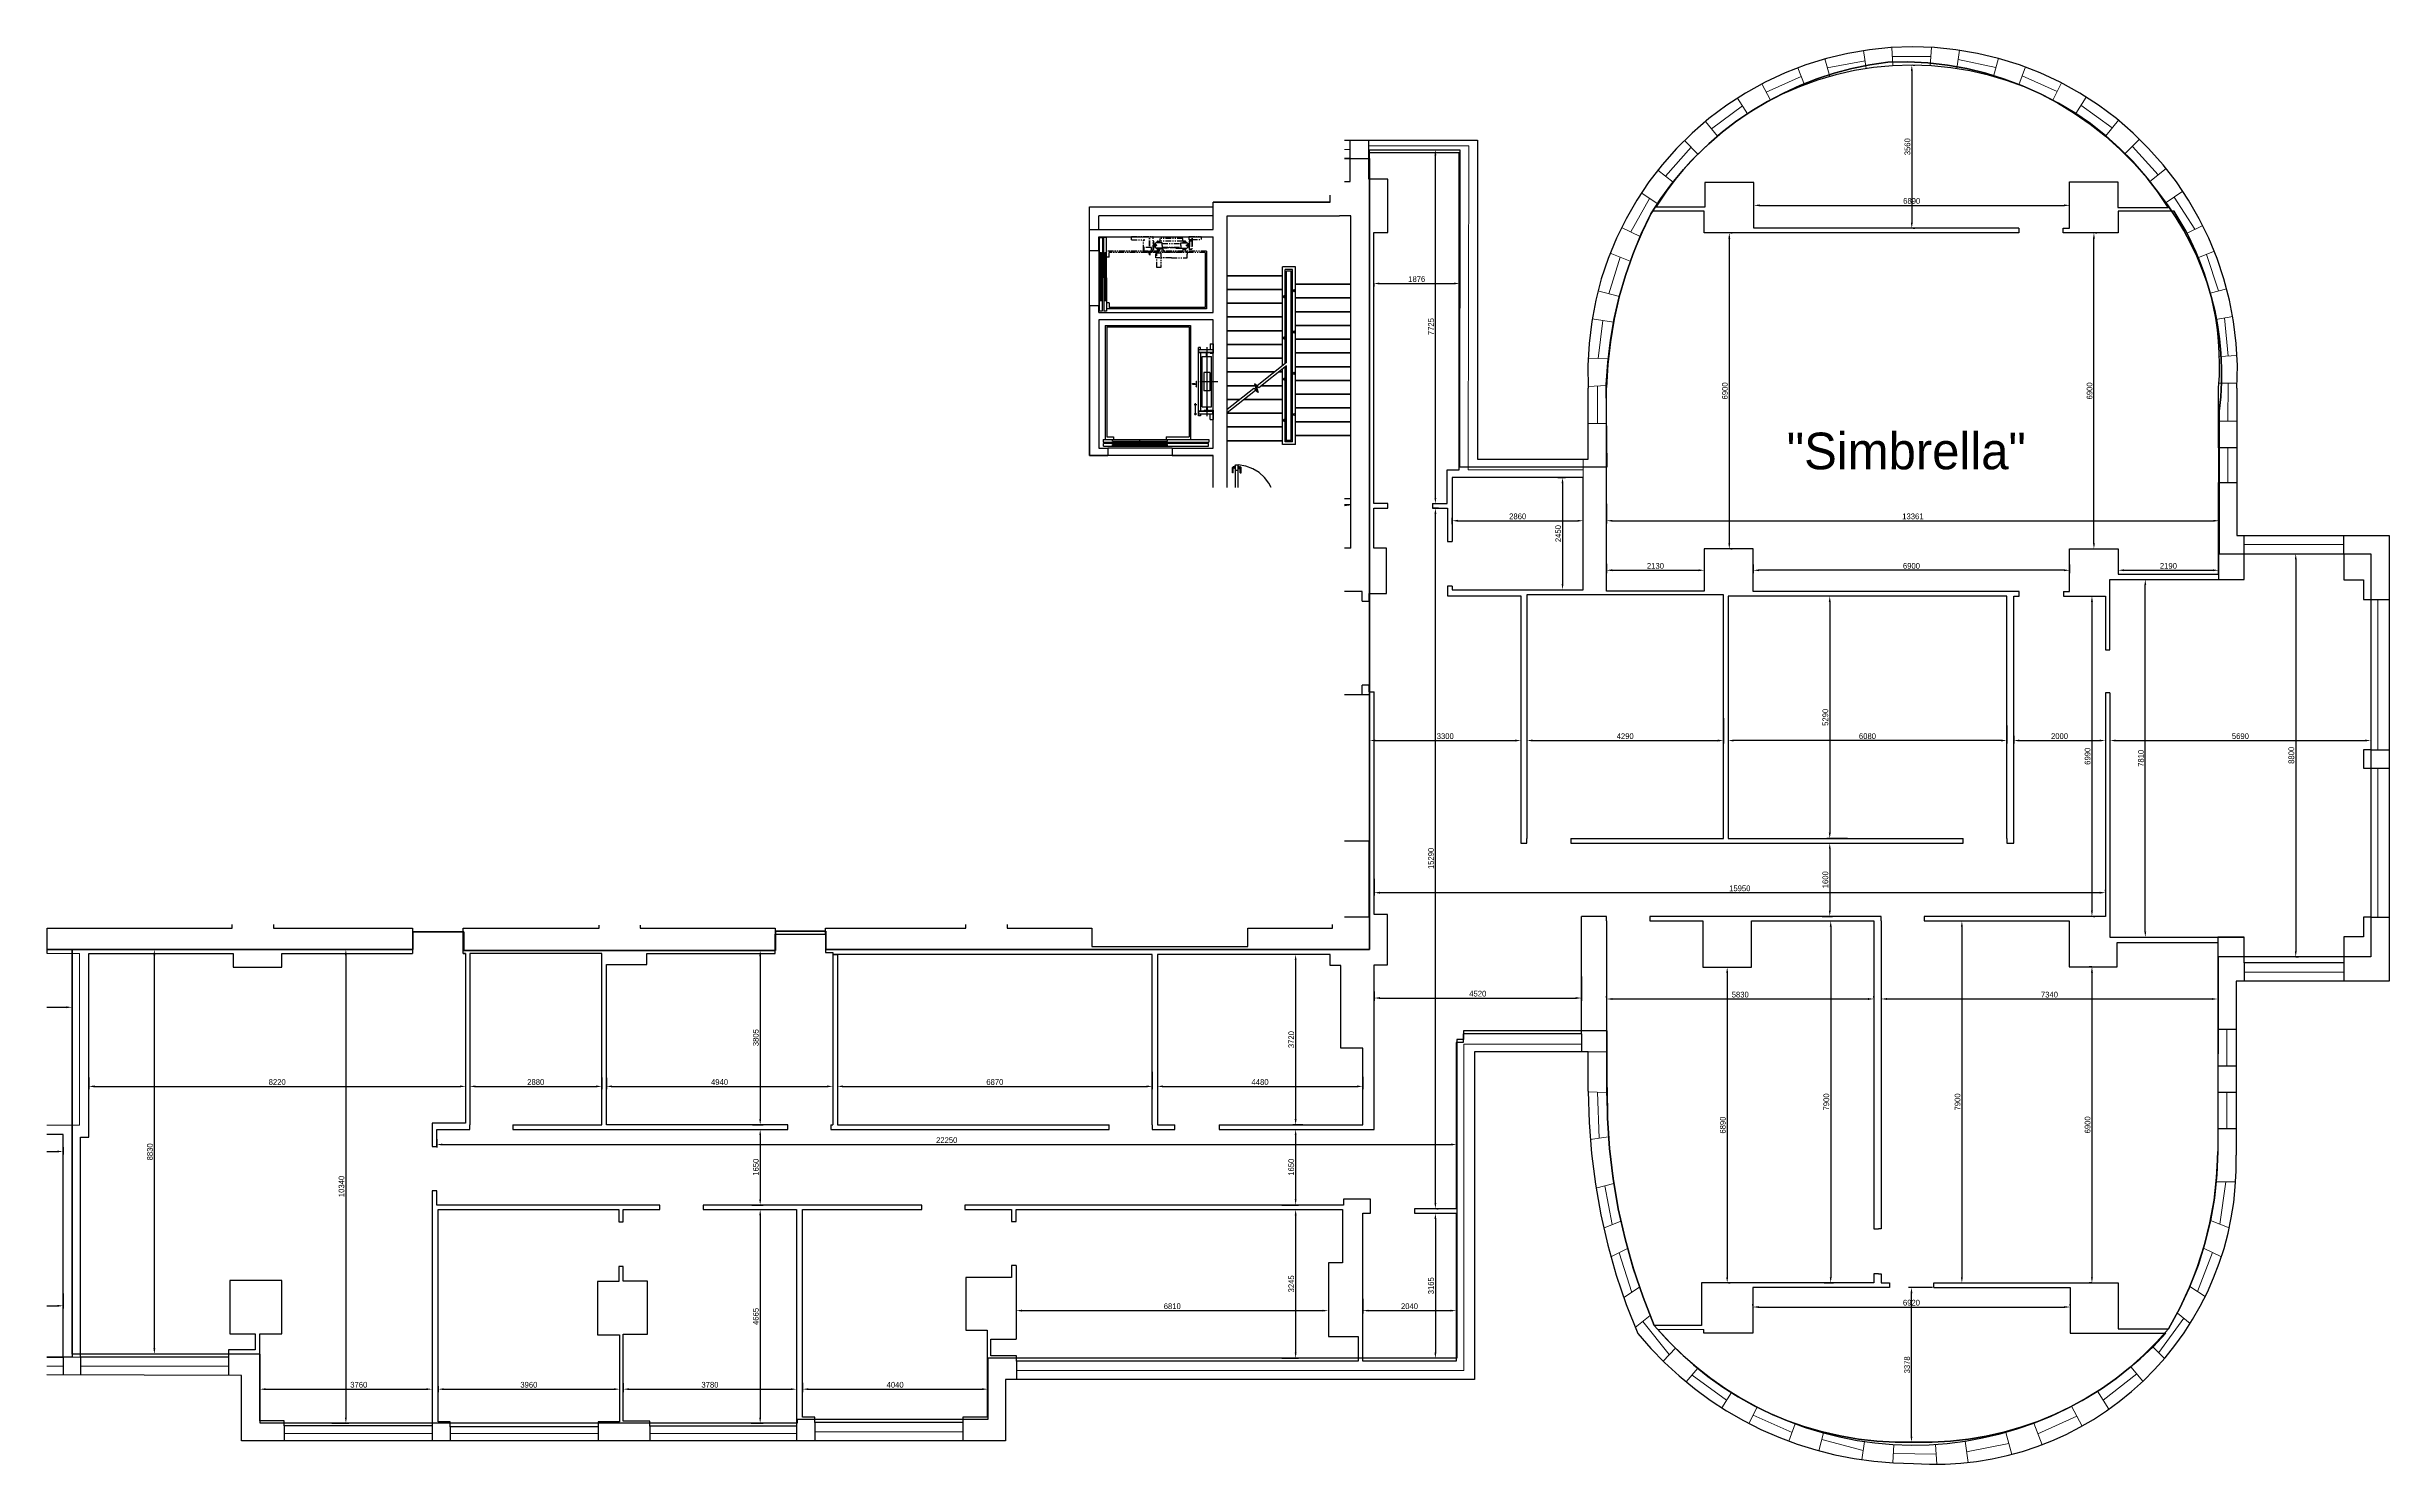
# Model space of a CAD drawing. Header units: millimetres. Extents: x 1200915 to 1252010, y -99471 to -68534.
import ezdxf

# ---------------------------------------------------------------- set-up
doc = ezdxf.new("R2010")
doc.units = ezdxf.units.MM
doc.linetypes.add('HIDDEN2', pattern=[4.7625, 3.175, -1.5875])
doc.linetypes.add('PHANTOMX2', pattern=[127, 63.5, -12.7, 12.7, -12.7, 12.7, -12.7])
for name, color, linetype in [('Baca', 7, 'Continuous'), ('Divar-esas', 7, 'Continuous'), ('Lift', 7, 'Continuous'), ('Meheccer', 7, 'Continuous'), ('OFFICE_BOUNDARY', 3, 'Continuous'), ('Pillekan', 7, 'Continuous'), ('plita 2', 7, 'Continuous'), ('Qapi', 7, 'Continuous'), ('sutun1', 7, 'Continuous')]:
    doc.layers.add(name, color=color, linetype=linetype)

msp = doc.modelspace()

# ---------------------------------------------------------------- linework, layer by layer
at = {"color": 0, "lineweight": -2, "transparency": 16777216}
for p, q in [((1241628, -68934), (1241660, -68934)), ((1241597, -69059), (1241597, -72369)), ((1231171, -70779), (1231268, -70779)), ((1231205, -78379), (1231205, -70904)), ((1238150, -71962), (1238150, -71931)), ((1238275, -71994), (1244915, -71994)), ((1245040, -71962), (1245040, -71931)), ((1241628, -72494), (1241660, -72494)), ((1237616, -72719), (1237616, -79369)), ((1237647, -72594), (1237679, -72594)), ((1245570, -79369), (1245570, -72719)), ((1245601, -72594), (1245633, -72594)), ((1231736, -73567), (1231736, -73762)), ((1229860, -73710), (1229860, -73762)), ((1229985, -73700), (1231611, -73700)), ((1233877, -77934), (1234041, -77934)), ((1233979, -78059), (1233979, -80259)), ((1231274, -78604), (1231143, -78604)), ((1231171, -78504), (1231268, -78504)), ((1234940, -78508), (1234940, -78941)), ((1248301, -78508), (1248301, -78941)), ((1231205, -93769), (1231205, -78729)), ((1231570, -78953), (1231570, -78816)), ((1231695, -78878), (1234305, -78878)), ((1234430, -78865), (1234430, -78816)), ((1235065, -78878), (1248176, -78878)), ((1237647, -79494), (1237679, -79494)), ((1245601, -79494), (1245633, -79494)), ((1249987, -79599), (1250035, -79599)), ((1234940, -79816), (1234940, -80021)), ((1235065, -79959), (1236945, -79959)), ((1237070, -79816), (1237070, -80021)), ((1238140, -79831), (1238140, -80021)), ((1244915, -79959), (1238265, -79959)), ((1245040, -79831), (1245040, -80021)), ((1246100, -79800), (1246100, -80021)), ((1246225, -79959), (1248165, -79959)), ((1246723, -80159), (1246754, -80159)), ((1248290, -79800), (1248290, -80021)), ((1249972, -79724), (1249972, -88274)), ((1233877, -80384), (1234041, -80384)), ((1239877, -80524), (1239745, -80524)), ((1239808, -80649), (1239808, -85689)), ((1245396, -80524), (1245590, -80524)), ((1245527, -80649), (1245527, -87389)), ((1246691, -87844), (1246691, -80284)), ((1233200, -83185), (1233200, -83738)), ((1237490, -83185), (1237490, -83738)), ((1229770, -83803), (1229770, -83613)), ((1229895, -83676), (1232945, -83676)), ((1233070, -83639), (1233070, -83738)), ((1233325, -83676), (1237365, -83676)), ((1237590, -83543), (1237590, -83738)), ((1243545, -83676), (1237715, -83676)), ((1243670, -83344), (1243670, -83738)), ((1243820, -83573), (1243820, -83738)), ((1243945, -83676), (1245695, -83676)), ((1245820, -83573), (1245820, -83738)), ((1245920, -83573), (1245920, -83738)), ((1246045, -83676), (1251485, -83676)), ((1251610, -83573), (1251610, -83738)), ((1240193, -85814), (1239745, -85814)), ((1239642, -85914), (1239870, -85914)), ((1239808, -86039), (1239808, -87389)), ((1229870, -86694), (1229870, -87060)), ((1245695, -86997), (1229995, -86997)), ((1245820, -86966), (1245820, -86935)), ((1239514, -87614), (1239891, -87614)), ((1239642, -87514), (1239870, -87514)), ((1239828, -87739), (1239828, -95389)), ((1242690, -87739), (1242690, -95389)), ((1242721, -87614), (1242752, -87614)), ((1245558, -87514), (1245590, -87514)), ((1203486, -88239), (1203198, -88239)), ((1203260, -96944), (1203260, -88364)), ((1207434, -88239), (1207376, -88239)), ((1207438, -88364), (1207438, -98454)), ((1216308, -88259), (1216538, -88259)), ((1216476, -88384), (1216476, -91939)), ((1228178, -88344), (1228094, -88344)), ((1246723, -87969), (1246754, -87969)), ((1228156, -88469), (1228156, -91939)), ((1234390, -88825), (1234390, -89358)), ((1237570, -88749), (1237570, -95389)), ((1237601, -88624), (1237633, -88624)), ((1245524, -88614), (1245465, -88614)), ((1245527, -88739), (1245527, -95389)), ((1249976, -88399), (1250035, -88399)), ((1201465, -89104), (1201465, -89561)), ((1229870, -89155), (1229870, -89358)), ((1229995, -89296), (1234265, -89296)), ((1234940, -89285), (1234940, -89254)), ((1235065, -89317), (1240645, -89317)), ((1240770, -89285), (1240770, -89254)), ((1240930, -89169), (1240930, -89379)), ((1241055, -89317), (1248145, -89317)), ((1248270, -89060), (1248270, -89379)), ((1218160, -90904), (1218160, -91288)), ((1225030, -90904), (1225030, -91288)), ((1201830, -91034), (1201830, -91288)), ((1201955, -91225), (1209925, -91225)), ((1210050, -91034), (1210050, -91288)), ((1210140, -91034), (1210140, -91288)), ((1210265, -91225), (1212895, -91225)), ((1213020, -91034), (1213020, -91288)), ((1213120, -91035), (1213120, -91288)), ((1213245, -91225), (1217935, -91225)), ((1218060, -91035), (1218060, -91288)), ((1218285, -91225), (1224905, -91225)), ((1225140, -91019), (1225140, -91288)), ((1225265, -91225), (1229495, -91225)), ((1229620, -91019), (1229620, -91288)), ((1209420, -92380), (1209420, -92556)), ((1216295, -92164), (1216538, -92164)), ((1216308, -92064), (1216538, -92064)), ((1216476, -92289), (1216476, -93689)), ((1227934, -92164), (1228219, -92164)), ((1228312, -92064), (1228094, -92064)), ((1228156, -92289), (1228156, -93689)), ((1231670, -92509), (1231670, -92431)), ((1201270, -92551), (1201270, -92708)), ((1209545, -92494), (1231545, -92494)), ((1216281, -93914), (1216538, -93914)), ((1216295, -93814), (1216538, -93814)), ((1227855, -93814), (1228219, -93814)), ((1227855, -93914), (1228219, -93914)), ((1231236, -93894), (1231268, -93894)), ((1231236, -93994), (1231268, -93994)), ((1216476, -94039), (1216476, -98454)), ((1228156, -94039), (1228156, -97034)), ((1231205, -94119), (1231205, -97034)), ((1237601, -95514), (1237633, -95514)), ((1239685, -95514), (1239891, -95514)), ((1242721, -95514), (1242752, -95514)), ((1245524, -95514), (1245465, -95514)), ((1201270, -95744), (1201270, -96076)), ((1222060, -95970), (1222060, -96182)), ((1228870, -95970), (1228870, -96182)), ((1229620, -95859), (1229620, -96182)), ((1231660, -95859), (1231660, -96182)), ((1238130, -96009), (1238130, -95978)), ((1238255, -96041), (1244925, -96041)), ((1242049, -95614), (1241528, -95614)), ((1241590, -98867), (1241590, -95739)), ((1245050, -96009), (1245050, -95978)), ((1222185, -96120), (1228745, -96120)), ((1229745, -96120), (1231535, -96120)), ((1203486, -97069), (1203198, -97069)), ((1227855, -97159), (1228219, -97159)), ((1231309, -97159), (1231143, -97159)), ((1205560, -97605), (1205560, -97896)), ((1205685, -97834), (1209195, -97834)), ((1209320, -97605), (1209320, -97896)), ((1209450, -97770), (1209450, -97896)), ((1209575, -97834), (1213285, -97834)), ((1213410, -97851), (1213410, -97896)), ((1213490, -97701), (1213490, -97896)), ((1213615, -97834), (1217145, -97834)), ((1217270, -97701), (1217270, -97896)), ((1217400, -97694), (1217400, -97896)), ((1217525, -97834), (1221315, -97834)), ((1221440, -97860), (1221440, -97896)), ((1207135, -98579), (1207501, -98579)), ((1216281, -98579), (1216538, -98579)), ((1241458, -98992), (1241653, -98992))]:
    msp.add_line(p, q, dxfattribs=at)
at = {"color": 5, "lineweight": 5}
for p, q in [((1237902, -69825), (1237226, -70322)), ((1245966, -70304), (1245288, -69810)), ((1229220, -70774), (1229345, -70774)), ((1236782, -70727), (1236225, -71355)), ((1246968, -71331), (1246410, -70706)), ((1247772, -72517), (1247318, -71816)), ((1231827, -97424), (1231827, -90300)), ((1231827, -90300), (1234390, -90300)), ((1236308, -97080), (1235727, -96355)), ((1247531, -96285), (1246984, -97036)), ((1200915, -97328), (1201270, -97329)), ((1229520, -97424), (1231827, -97424)), ((1237557, -98071), (1236803, -97525)), ((1246509, -97502), (1245771, -98075)), ((1245198, -98422), (1244350, -98810))]:
    msp.add_line(p, q, dxfattribs=at)
for p, q in [((1229220, -70574), (1232120, -70574)), ((1229345, -70974), (1229220, -70974)), ((1229345, -71474), (1229345, -70974)), ((1232120, -70574), (1232120, -77534)), ((1229220, -71474), (1229345, -71474)), ((1223660, -77454), (1223660, -72024)), ((1223660, -72024), (1226360, -72024)), ((1226360, -72024), (1226360, -71924)), ((1226360, -71924), (1228910, -71924)), ((1228910, -71924), (1228910, -71774)), ((1234540, -77534), (1234540, -75981)), ((1248691, -75981), (1248691, -76884)), ((1248691, -76884), (1248690, -79199)), ((1226360, -77454), (1223660, -77454)), ((1226360, -78154), (1226360, -77454)), ((1232120, -77534), (1234540, -77534)), ((1248690, -79199), (1252010, -79199)), ((1252010, -79199), (1252010, -88929)), ((1229610, -80424), (1229220, -80424)), ((1229610, -80634), (1229610, -80424)), ((1229220, -82674), (1229610, -82674)), ((1229610, -82674), (1229610, -82464)), ((1229760, -85874), (1229220, -85874)), ((1229760, -87524), (1229760, -85874)), ((1200920, -87774), (1204960, -87774)), ((1204960, -87774), (1204960, -87689)), ((1205860, -87689), (1205860, -87774)), ((1205860, -87774), (1208890, -87774)), ((1208890, -87774), (1208890, -87954)), ((1210000, -87954), (1210000, -87774)), ((1210000, -87774), (1212960, -87774)), ((1212960, -87774), (1212960, -87709)), ((1213860, -87709), (1213860, -87774)), ((1213860, -87774), (1216800, -87774)), ((1216800, -87774), (1216800, -87904)), ((1217900, -87904), (1217900, -87774)), ((1217900, -87774), (1220960, -87774)), ((1220960, -87774), (1220960, -87689)), ((1221860, -87689), (1221860, -87774)), ((1221860, -87774), (1223710, -87774)), ((1223710, -87774), (1223710, -88174)), ((1227110, -88174), (1227110, -87774)), ((1227110, -87774), (1228960, -87774)), ((1228960, -87774), (1228960, -87689)), ((1229220, -87524), (1229760, -87524)), ((1201830, -92334), (1201830, -88324)), ((1201830, -88324), (1204980, -88324)), ((1204980, -88324), (1204980, -88624)), ((1216800, -87904), (1217900, -87904)), ((1223710, -88174), (1227110, -88174)), ((1252010, -88929), (1248670, -88929)), ((1248670, -88929), (1248670, -92725)), ((1231810, -90264), (1231660, -90264)), ((1231660, -90264), (1231660, -93894)), ((1234390, -90074), (1231810, -90074)), ((1231810, -90074), (1231810, -90264)), ((1234540, -90474), (1232060, -90474)), ((1232060, -90474), (1232060, -97624)), ((1234540, -91332), (1234540, -90474)), ((1201270, -92274), (1200915, -92274)), ((1201270, -97134), (1201270, -92274)), ((1201650, -97134), (1201650, -92334)), ((1201650, -92334), (1201830, -92334)), ((1209320, -93504), (1209320, -98634)), ((1231660, -93894), (1230750, -93894)), ((1230750, -93894), (1230750, -93994)), ((1206040, -95464), (1204910, -95464)), ((1204910, -95464), (1204910, -96624)), ((1206040, -96624), (1206040, -95464)), ((1221960, -95394), (1220960, -95394)), ((1220960, -95394), (1220960, -96544)), ((1222060, -95134), (1221960, -95134)), ((1221960, -95134), (1221960, -95394)), ((1220960, -96544), (1221430, -96544)), ((1221430, -96544), (1221430, -98444)), ((1205460, -96974), (1204880, -96974)), ((1204880, -96974), (1204880, -97134)), ((1204910, -96624), (1205460, -96624)), ((1205460, -96624), (1205460, -96974)), ((1205560, -98524), (1205560, -96624)), ((1205560, -96624), (1206040, -96624)), ((1200915, -97134), (1201270, -97134)), ((1205160, -97533), (1200915, -97523)), ((1204880, -97134), (1201650, -97134)), ((1205160, -98964), (1205160, -97533)), ((1232060, -97624), (1221830, -97624)), ((1221830, -97624), (1221830, -98964)), ((1206090, -98524), (1205560, -98524)), ((1206090, -98634), (1206090, -98524)), ((1221430, -98444), (1220900, -98444)), ((1220900, -98444), (1220900, -98564)), ((1221830, -98964), (1205160, -98964)), ((1209320, -98634), (1206090, -98634))]:
    msp.add_line(p, q)
at = {"color": 1, "lineweight": 30}
for p, q in [((1229220, -70974), (1229770, -70974)), ((1229345, -71474), (1229345, -70974)), ((1229770, -70974), (1229770, -88239)), ((1229220, -71474), (1229345, -71474)), ((1223660, -77454), (1223660, -72024)), ((1223660, -72024), (1226360, -72024)), ((1226360, -72024), (1226360, -71924)), ((1226360, -71924), (1228910, -71924)), ((1228910, -71924), (1228910, -71774)), ((1226360, -77454), (1223660, -77454)), ((1226360, -78154), (1226360, -77454)), ((1229610, -80424), (1229220, -80424)), ((1229610, -80634), (1229610, -80424)), ((1229220, -82674), (1229770, -82674)), ((1229760, -85874), (1229220, -85874)), ((1210010, -87849), (1208900, -87849)), ((1208900, -87849), (1208900, -88239)), ((1210010, -88259), (1210010, -87849)), ((1217910, -87839), (1216810, -87839)), ((1216810, -87839), (1216810, -88259)), ((1217910, -88239), (1217910, -87839)), ((1208900, -88239), (1200915, -88239)), ((1216810, -88259), (1210010, -88259)), ((1229770, -88239), (1217910, -88239))]:
    msp.add_line(p, q, dxfattribs=at)
at = {"color": 18, "lineweight": 30, "true_color": 0x000000}
for p, q in [((1229770, -88239), (1229770, -70779)), ((1229770, -70779), (1231740, -70779)), ((1231740, -70779), (1231730, -77699)), ((1234950, -77699), (1234932, -75906)), ((1248301, -76487), (1248301, -79599)), ((1231730, -77699), (1234950, -77699)), ((1248301, -79599), (1251610, -79599)), ((1251610, -79599), (1251610, -88399)), ((1208900, -88239), (1208900, -87849)), ((1208900, -87849), (1210010, -87849)), ((1210010, -87849), (1210010, -88259)), ((1216810, -88259), (1216810, -87839)), ((1216810, -87839), (1217910, -87839)), ((1217910, -87839), (1217910, -88239)), ((1200915, -88239), (1201465, -88239)), ((1201465, -88239), (1201465, -97134)), ((1201465, -97069), (1201465, -88239)), ((1201465, -88239), (1208900, -88239)), ((1210010, -88259), (1216810, -88259)), ((1217910, -88239), (1229770, -88239)), ((1248280, -88399), (1248270, -92649)), ((1251610, -88399), (1248280, -88399)), ((1231820, -90199), (1231670, -90199)), ((1231670, -90199), (1231670, -93829)), ((1234950, -90009), (1231820, -90009)), ((1231820, -90009), (1231820, -90199)), ((1234950, -91249), (1234950, -90009)), ((1231670, -93829), (1231670, -97159)), ((1205570, -97069), (1201465, -97069)), ((1205570, -98579), (1205570, -97069)), ((1201465, -97134), (1200915, -97132)), ((1231670, -97159), (1221440, -97159)), ((1221440, -97159), (1221440, -98499)), ((1217280, -98579), (1205570, -98579)), ((1221440, -98499), (1217280, -98499)), ((1217280, -98499), (1217280, -98579))]:
    msp.add_line(p, q, dxfattribs=at)
at = {"lineweight": 5}
for p, q in [((1201630, -88324), (1200920, -88324)), ((1201630, -92074), (1201630, -88324)), ((1200915, -92074), (1201630, -92074))]:
    msp.add_line(p, q, dxfattribs=at)
at = {"color": 0, "lineweight": -2}
for p, q in [((1200915, -89498), (1201340, -89498)), ((1200915, -92646), (1201145, -92646)), ((1200915, -96014), (1201145, -96014))]:
    msp.add_line(p, q, dxfattribs=at)
for points in [[(1248691, -75981), (1248699, -75493), (1248674, -75009), (1248617, -74532), (1248528, -74062), (1248407, -73601), (1248257, -73151), (1248077, -72713), (1247869, -72288), (1247632, -71878), (1247369, -71484), (1247079, -71108), (1246764, -70751), (1246424, -70415), (1246060, -70100), (1245672, -69810), (1245262, -69544), (1244835, -69307), (1244397, -69102), (1243948, -68928), (1243491, -68786), (1243028, -68676), (1242560, -68597), (1242089, -68549), (1241616, -68534), (1241143, -68549), (1240671, -68597), (1240203, -68676), (1239740, -68786), (1239283, -68928), (1238835, -69102), (1238396, -69307), (1237969, -69544), (1237559, -69810), (1237172, -70100), (1236808, -70415), (1236468, -70751), (1236152, -71108), (1235862, -71484), (1235599, -71878), (1235363, -72288), (1235154, -72713), (1234974, -73151), (1234824, -73601), (1234704, -74062), (1234615, -74532), (1234557, -75009), (1234532, -75493), (1234540, -75981)], [(1241077, -68869), (1240679, -68928), (1240287, -69009), (1239901, -69111), (1239524, -69235), (1239156, -69379), (1238797, -69543), (1238448, -69727), (1238110, -69930), (1237784, -70152), (1237471, -70391), (1237171, -70648), (1236886, -70922), (1236615, -71213), (1236361, -71519), (1236123, -71841), (1235902, -72178)], [(1247190, -72044), (1246955, -71690), (1246699, -71355), (1246424, -71039), (1246131, -70743), (1245821, -70467), (1245495, -70211), (1245154, -69977), (1244799, -69765), (1244432, -69575), (1244054, -69409), (1243665, -69267), (1243267, -69149), (1242860, -69056), (1242447, -68989), (1242027, -68948), (1241603, -68934), (1241179, -68947), (1240759, -68987), (1240345, -69054), (1239939, -69146), (1239540, -69263), (1239151, -69405), (1238772, -69570), (1238405, -69759), (1238050, -69971), (1237709, -70204), (1237383, -70459), (1237072, -70735), (1236778, -71031), (1236503, -71346), (1236246, -71681), (1236010, -72034)], [(1246997, -71751), (1246732, -71404), (1246448, -71078), (1246145, -70772), (1245826, -70486), (1245491, -70221), (1245141, -69979), (1244778, -69758), (1244402, -69561), (1244014, -69387), (1243617, -69237), (1243210, -69111), (1242795, -69010), (1242373, -68935), (1241946, -68886), (1241513, -68864), (1241077, -68869)], [(1229345, -70974), (1229345, -70574)], [(1229750, -70844), (1229750, -70574)], [(1230170, -78504), (1229860, -78504), (1229860, -72584), (1230170, -72584), (1230170, -71424), (1229750, -71424), (1229750, -70844), (1231730, -70844)], [(1231140, -78504), (1231460, -78504), (1231460, -77764), (1231720, -77764), (1231720, -70844)], [(1243930, -72494), (1238150, -72494), (1238150, -71494), (1237080, -71494), (1237080, -72034), (1236010, -72034)], [(1244900, -72494), (1245040, -72494), (1245040, -71484), (1246090, -71484), (1246090, -72044), (1247190, -72044)], [(1248301, -76487), (1248335, -76170), (1248352, -75854), (1248354, -75537), (1248340, -75222), (1248310, -74909), (1248265, -74599), (1248204, -74291), (1248129, -73987), (1248038, -73687), (1247932, -73392), (1247812, -73102), (1247678, -72818), (1247529, -72540), (1247365, -72269), (1247188, -72006), (1246997, -71751)], [(1235902, -72178), (1235694, -72618), (1235511, -73067), (1235352, -73525), (1235217, -73990), (1235108, -74462), (1235024, -74939), (1234965, -75421), (1234932, -75906)], [(1235930, -72124), (1235712, -72576), (1235520, -73039), (1235355, -73511), (1235217, -73991), (1235106, -74478), (1235023, -74972), (1234967, -75470), (1234940, -75971)], [(1243930, -72494), (1243930, -72594), (1240550, -72594), (1240470, -72594), (1237070, -72594), (1237070, -72124), (1235930, -72124)], [(1247320, -72124), (1246100, -72124), (1246100, -72594), (1244900, -72594), (1244900, -72494)], [(1248291, -75971), (1248306, -75717), (1248311, -75464), (1248305, -75211), (1248289, -74959), (1248263, -74708), (1248227, -74459), (1248180, -74212), (1248124, -73967), (1248057, -73725), (1247981, -73485), (1247895, -73249), (1247799, -73015), (1247694, -72786), (1247579, -72561), (1247454, -72340), (1247320, -72124)], [(1243940, -80424), (1238140, -80424), (1238140, -79494), (1237070, -79494), (1237070, -80414), (1234940, -80414), (1234940, -75971)], [(1248691, -77284), (1248290, -77284), (1248290, -75971)], [(1231570, -80304), (1231570, -80384), (1234430, -80384), (1234430, -77934), (1231570, -77934), (1231570, -79334)], [(1244910, -80424), (1245040, -80424), (1245040, -79494), (1246100, -79494), (1246100, -80044), (1248290, -80044), (1248290, -78044), (1248691, -78044)], [(1229610, -80634), (1229760, -80634), (1229760, -80464), (1230140, -80464), (1230140, -79474), (1229860, -79474), (1229860, -78604), (1230170, -78604), (1230170, -78504)], [(1231140, -78504), (1231140, -78604), (1231470, -78604), (1231470, -79334), (1231570, -79334)], [(1248290, -79599), (1248290, -80159), (1248850, -80159), (1248850, -79599), (1251020, -79599), (1251020, -80169), (1251450, -80169), (1251450, -80599), (1251610, -80599), (1251610, -83879), (1251450, -83879), (1251450, -84279), (1251610, -84279), (1251610, -87529), (1251450, -87529), (1251450, -87959), (1251020, -87959), (1251020, -88529), (1248850, -88529), (1248850, -87969), (1248270, -87969), (1248270, -88489)], [(1248850, -79599), (1248850, -79199)], [(1251020, -79599), (1251020, -79199)], [(1245920, -81694), (1245920, -80159), (1248290, -80159)], [(1231570, -80304), (1231470, -80304), (1231470, -80514), (1233070, -80514), (1233070, -85914), (1233200, -85914), (1233200, -85814)], [(1234160, -85814), (1237490, -85814), (1237490, -80494), (1233200, -80494), (1233200, -85814)], [(1243670, -85814), (1243670, -80524), (1237590, -80524), (1237590, -85814), (1242720, -85814)], [(1243670, -85814), (1243670, -85914), (1243820, -85914), (1243820, -80524), (1243940, -80524), (1243940, -80424)], [(1244910, -80424), (1244910, -80524), (1245820, -80524), (1245820, -81694), (1245920, -81694)], [(1251610, -80599), (1252010, -80599)], [(1229760, -82614), (1229760, -82464), (1229610, -82464)], [(1229760, -82614), (1229870, -82614)], [(1229870, -92164), (1229870, -88574), (1230160, -88574), (1230160, -87474), (1229870, -87474), (1229870, -82614)], [(1245920, -82634), (1245820, -82634), (1245820, -87514), (1241870, -87514), (1241870, -87614)], [(1245920, -82634), (1245920, -87969), (1248850, -87969)], [(1251610, -83879), (1252010, -83879)], [(1251610, -84279), (1252010, -84279)], [(1234160, -85814), (1234160, -85914), (1242720, -85914), (1242720, -85814)], [(1200920, -88324), (1200920, -87774)], [(1234940, -87614), (1234940, -87514), (1234390, -87514)], [(1234390, -90074), (1234390, -87514)], [(1234940, -87614), (1234940, -91314)], [(1240930, -87614), (1240930, -87514), (1235880, -87514), (1235880, -87614)], [(1235880, -87614), (1237040, -87614), (1237040, -88624), (1238100, -88624), (1238100, -87614), (1240770, -87614), (1240770, -94334), (1240870, -94334)], [(1240930, -87614), (1240930, -94334), (1240870, -94334)], [(1241870, -87614), (1245030, -87614)], [(1245030, -87614), (1245030, -88614), (1246080, -88614), (1246080, -88084), (1248270, -88084), (1248270, -89974), (1248670, -89974)], [(1251610, -87529), (1252010, -87529)], [(1204980, -88624), (1206040, -88624), (1206040, -88324), (1208890, -88324)], [(1208890, -87954), (1208890, -88324)], [(1210050, -88324), (1210050, -92024), (1209320, -92024), (1209320, -92534)], [(1210000, -88324), (1210050, -88324), (1210000, -88324), (1210000, -87954)], [(1211080, -92064), (1213020, -92064), (1213020, -88324), (1210140, -88324), (1210140, -92064)], [(1217080, -92064), (1213120, -92064), (1213120, -88564), (1214000, -88564), (1214000, -88324), (1216800, -88324), (1216800, -87904), (1217900, -87904), (1217900, -88304), (1218060, -88304), (1218060, -92064)], [(1225030, -92064), (1225030, -88344), (1218060, -88344), (1218160, -88344), (1218160, -92064), (1224090, -92064)], [(1226490, -92064), (1229620, -92064), (1229620, -90394), (1229140, -90394), (1229140, -88584), (1228910, -88584), (1228910, -88344), (1225140, -88344), (1225140, -92064), (1225520, -92064)], [(1248850, -88529), (1248850, -88929)], [(1251020, -88529), (1251020, -88929)], [(1234390, -90074), (1234390, -90474)], [(1248670, -90784), (1248270, -90784), (1248270, -91354), (1248670, -91354)], [(1234540, -91332), (1234557, -92010), (1234608, -92687), (1234694, -93360), (1234812, -94028)], [(1234940, -91314), (1234956, -91974), (1235005, -92631), (1235087, -93284), (1235201, -93931), (1235348, -94572), (1235527, -95206), (1235738, -95830), (1235980, -96444)], [(1234950, -91249), (1234960, -91917), (1235004, -92582), (1235082, -93244), (1235195, -93900), (1235341, -94549), (1235521, -95190), (1235734, -95822), (1235980, -96444)], [(1209320, -92534), (1209420, -92534), (1209420, -92164), (1210140, -92164), (1210140, -92064)], [(1211080, -92064), (1211080, -92164), (1217080, -92164), (1217080, -92064)], [(1218020, -92064), (1218020, -92164)], [(1218020, -92164), (1224090, -92164), (1224090, -92064)], [(1218020, -92064), (1218060, -92064)], [(1225030, -92064), (1225030, -92164), (1225520, -92164), (1225520, -92064)], [(1226490, -92064), (1226490, -92164), (1229870, -92164)], [(1248670, -92154), (1248270, -92154), (1248270, -92714)], [(1241635, -99453), (1241981, -99470), (1242327, -99468), (1242670, -99448), (1243010, -99410), (1243348, -99354), (1243681, -99282), (1244009, -99192), (1244333, -99085), (1244650, -98962), (1244961, -98822), (1245264, -98666), (1245559, -98494), (1245846, -98307), (1246124, -98104), (1246391, -97886), (1246648, -97653), (1246893, -97406), (1247122, -97149), (1247337, -96881), (1247537, -96603), (1247722, -96315), (1247891, -96019), (1248045, -95715), (1248182, -95403), (1248303, -95085), (1248408, -94761), (1248495, -94431), (1248566, -94097), (1248619, -93758), (1248654, -93416), (1248671, -93072), (1248670, -92725)], [(1247200, -96514), (1247445, -96067), (1247658, -95607), (1247841, -95135), (1247991, -94652), (1248110, -94161), (1248197, -93662), (1248250, -93157), (1248270, -92649)], [(1247200, -96514), (1247441, -96074), (1247652, -95622), (1247832, -95158), (1247983, -94683), (1248102, -94200), (1248190, -93710), (1248246, -93214), (1248270, -92714)], [(1209420, -93814), (1209420, -93504), (1209320, -93504)], [(1214290, -93814), (1209420, -93814)], [(1213390, -95154), (1213390, -95484), (1212930, -95484), (1212930, -96644), (1213410, -96644), (1213410, -98544), (1212940, -98544), (1212940, -98654), (1209710, -98654), (1209710, -98544), (1209450, -98544), (1209450, -93914), (1213390, -93914), (1213390, -94184)], [(1215230, -93914), (1217270, -93914), (1217270, -98644), (1214070, -98644), (1214070, -98534), (1213490, -98534), (1213490, -96634), (1214020, -96634), (1214020, -95474), (1213490, -95474), (1213490, -95154), (1213390, -95154)], [(1213390, -94184), (1213490, -94184), (1213490, -93914), (1214290, -93914)], [(1214290, -93914), (1214290, -93814)], [(1220000, -93914), (1220000, -93814), (1215230, -93814), (1215230, -93914)], [(1220900, -98564), (1217670, -98564), (1217670, -98444), (1217400, -98444), (1217400, -93914), (1220000, -93914)], [(1229790, -93994), (1229790, -93894), (1229790, -93684), (1229200, -93684), (1229200, -93814), (1220940, -93814), (1220940, -93914)], [(1220940, -93914), (1221960, -93914), (1221960, -94174), (1222060, -94174)], [(1222060, -94174), (1222060, -93914), (1229180, -93914), (1229180, -95074), (1228870, -95074), (1228870, -96684), (1229520, -96684), (1229520, -97224), (1222070, -97224), (1222070, -97104), (1221510, -97104), (1221510, -96744), (1222060, -96744)], [(1230750, -93994), (1231660, -93994), (1231660, -97224), (1229620, -97224), (1229620, -93994), (1229790, -93994)], [(1234812, -94028), (1234965, -94689), (1235150, -95342), (1235368, -95984), (1235618, -96615)], [(1222060, -95134), (1222060, -96744)], [(1240870, -95314), (1240770, -95314), (1240770, -95514), (1237010, -95514), (1237010, -96444), (1235980, -96444)], [(1240870, -95314), (1240930, -95314), (1240930, -95514), (1241110, -95514), (1241110, -95614)], [(1242080, -95614), (1242080, -95514), (1246100, -95514), (1246100, -96514), (1247200, -96514)], [(1241110, -95614), (1238130, -95614), (1238130, -96614), (1237060, -96614), (1237060, -96534)], [(1242080, -95614), (1245050, -95614), (1245050, -96614), (1247140, -96614)], [(1235980, -96444), (1236250, -96749), (1236535, -97036), (1236835, -97306), (1237148, -97557), (1237474, -97789), (1237812, -98002), (1238161, -98195), (1238519, -98369), (1238887, -98522), (1239263, -98654), (1239647, -98765), (1240037, -98854), (1240433, -98922), (1240833, -98967), (1241238, -98989), (1241645, -98988)], [(1236058, -96534), (1236327, -96823), (1236610, -97097), (1236906, -97354), (1237214, -97595), (1237533, -97819), (1237862, -98025), (1238202, -98213), (1238551, -98383), (1238908, -98535), (1239273, -98668), (1239644, -98782), (1240022, -98876), (1240406, -98951), (1240794, -99006), (1241186, -99040), (1241581, -99053), (1241977, -99045), (1242369, -99017), (1242758, -98968), (1243143, -98899), (1243522, -98810), (1243895, -98701), (1244262, -98574), (1244621, -98427), (1244972, -98262), (1245315, -98078), (1245647, -97877), (1245970, -97658), (1246281, -97422), (1246580, -97169), (1246867, -96900), (1247140, -96614)], [(1241645, -98988), (1242044, -98990), (1242440, -98969), (1242832, -98925), (1243219, -98860), (1243602, -98774), (1243977, -98666), (1244346, -98538), (1244707, -98389), (1245059, -98220), (1245401, -98032), (1245732, -97825), (1246052, -97599), (1246360, -97354), (1246654, -97091), (1246935, -96811), (1247200, -96514)], [(1235618, -96615), (1235904, -96943), (1236206, -97254), (1236523, -97546), (1236854, -97819), (1237199, -98072), (1237557, -98306), (1237927, -98519), (1238307, -98711), (1238698, -98882), (1239097, -99032), (1239505, -99160), (1239920, -99265), (1240341, -99347), (1240768, -99407), (1241200, -99442), (1241635, -99453)], [(1201270, -97134), (1201269, -97524)], [(1201650, -97134), (1201649, -97525)], [(1204880, -97134), (1204879, -97532)], [(1222070, -97224), (1222070, -97624)], [(1217670, -98564), (1217670, -98964)], [(1220900, -98564), (1220900, -98964)], [(1206090, -98634), (1206090, -98964)], [(1209320, -98634), (1209320, -98964)], [(1209710, -98654), (1209710, -98964)], [(1212940, -98654), (1212940, -98964)], [(1214070, -98644), (1214070, -98964)], [(1217270, -98644), (1217270, -98964)]]:
    msp.add_lwpolyline(points)
at = {"lineweight": 5}
for points in [[(1239807, -69182), (1239699, -68798)], [(1240605, -69009), (1240544, -68615)], [(1241185, -68947), (1241159, -68548)], [(1242001, -68946), (1242024, -68545)], [(1242580, -69008), (1242639, -68608)], [(1242580, -69008), (1242639, -68608)], [(1243378, -69179), (1243485, -68785)], [(1243931, -69361), (1244074, -68974)], [(1238514, -69700), (1238327, -69343)], [(1239253, -69365), (1239112, -68991)], [(1239253, -69365), (1239112, -68991)], [(1244673, -69696), (1244865, -69323)], [(1244673, -69696), (1244865, -69323)], [(1238012, -69995), (1237793, -69654)], [(1245174, -69990), (1245402, -69630)], [(1237357, -70481), (1237094, -70164)], [(1237357, -70481), (1237094, -70164)], [(1245828, -70473), (1246103, -70136)], [(1236929, -70875), (1236636, -70579)], [(1246255, -70864), (1246564, -70548)], [(1236391, -71486), (1236059, -71223)], [(1246792, -71472), (1247145, -71189)], [(1236056, -71961), (1235697, -71724)], [(1247127, -71943), (1247510, -71688)], [(1247127, -71943), (1247510, -71688)], [(1235669, -72674), (1235267, -72475)], [(1247601, -72603), (1247943, -72431)], [(1235456, -73212), (1235017, -73040)], [(1235456, -73212), (1235017, -73040)], [(1247849, -73133), (1248197, -72995)], [(1235219, -73983), (1234752, -73863)], [(1248109, -73910), (1248467, -73816)], [(1248109, -73910), (1248467, -73816)], [(1235093, -74545), (1234625, -74468)], [(1248231, -74484), (1248598, -74420)], [(1234978, -75347), (1234537, -75329)], [(1248308, -75294), (1248692, -75275)], [(1234940, -91357), (1234540, -91342)], [(1234978, -92328), (1234581, -92381)], [(1235096, -93342), (1234707, -93444)], [(1235096, -93342), (1234707, -93444)], [(1235251, -94167), (1234875, -94317)], [(1248112, -94153), (1248522, -94313)], [(1248112, -94153), (1248522, -94313)], [(1235398, -94764), (1235034, -94947)], [(1247962, -94755), (1248350, -94947)], [(1235659, -95607), (1235315, -95836)], [(1235659, -95607), (1235315, -95836)], [(1247665, -95590), (1247999, -95809)], [(1235889, -96224), (1235564, -96485)], [(1237060, -96534), (1236058, -96534)], [(1247390, -96174), (1247672, -96397)], [(1236445, -96940), (1236171, -97220)], [(1246858, -96908), (1247110, -97163)], [(1236928, -97372), (1236678, -97677)], [(1246377, -97343), (1246640, -97660)], [(1246377, -97343), (1246640, -97660)], [(1237664, -97903), (1237451, -98239)], [(1245645, -97879), (1245897, -98272)], [(1238226, -98225), (1238043, -98580)], [(1238226, -98225), (1238043, -98580)], [(1239056, -98592), (1238917, -98968)], [(1244261, -98574), (1244440, -99046)], [(1244261, -98574), (1244440, -99046)], [(1245084, -98204), (1245312, -98639)], [(1239674, -98790), (1239568, -99177)], [(1240562, -98975), (1240504, -99373)], [(1240562, -98975), (1240504, -99373)], [(1241207, -99041), (1241184, -99441)], [(1242114, -99038), (1242142, -99471)], [(1242759, -98968), (1242830, -99432)], [(1243645, -98776), (1243780, -99256)]]:
    msp.add_lwpolyline(points, dxfattribs=at)
at = {"color": 5, "lineweight": 5}
for points in [[(1240579, -68838), (1239753, -68990)], [(1242012, -68746), (1241172, -68748)], [(1243432, -68982), (1242610, -68808)], [(1239182, -69178), (1238421, -69522)], [(1244769, -69510), (1244002, -69167)], [(1229750, -70694), (1231931, -70694), (1231920, -77534)], [(1235877, -71842), (1235468, -72574)], [(1248288, -73863), (1248023, -73064)], [(1235237, -73126), (1234985, -73923)], [(1234859, -74507), (1234758, -75338)], [(1248500, -75285), (1248415, -74452)], [(1234740, -75938), (1234740, -76756)], [(1248491, -76702), (1248497, -75878)], [(1231920, -77534), (1231920, -77766), (1234430, -77766)], [(1248490, -78044), (1248490, -77284)], [(1248850, -79399), (1251020, -79399)], [(1251760, -80599), (1251760, -83879)], [(1251760, -84279), (1251760, -87529)], [(1248850, -88729), (1251020, -88729)], [(1248470, -90784), (1248470, -89974)], [(1234780, -92355), (1234740, -91350)], [(1248470, -92154), (1248470, -91354)], [(1235063, -94242), (1234901, -93393)], [(1248449, -93310), (1248317, -94233)], [(1235487, -95722), (1235216, -94856)], [(1248156, -94851), (1247832, -95700)], [(1201650, -97330), (1204880, -97333)], [(1222070, -97424), (1229520, -97424)], [(1238987, -98780), (1238135, -98403)], [(1206090, -98799), (1209320, -98799)], [(1209710, -98799), (1212940, -98799)], [(1214070, -98804), (1217270, -98804)], [(1217670, -98764), (1220900, -98764)], [(1240533, -99174), (1239636, -98929)], [(1243713, -99016), (1242794, -99200)], [(1242128, -99254), (1241195, -99241)]]:
    msp.add_lwpolyline(points, dxfattribs=at)
at = {"color": 18, "lineweight": 5, "true_color": 0x000000}
for points in [[(1235093, -74545), (1235219, -73983)], [(1234941, -75928), (1234539, -75947)], [(1248298, -75878), (1248696, -75878)], [(1234940, -76755), (1234540, -76757)], [(1248290, -76702), (1248691, -76702)], [(1234430, -77934), (1234430, -77534)], [(1248290, -77284), (1248290, -78044)], [(1248270, -90784), (1248270, -89974)], [(1234540, -90474), (1234940, -90474)], [(1248270, -92154), (1248270, -91354)], [(1248238, -93310), (1248661, -93310)], [(1201280, -97134), (1201650, -97134)]]:
    msp.add_lwpolyline(points, dxfattribs=at)
at = {"color": 0, "transparency": 16777216}
for points in [[(1241576, -69059), (1241618, -69059), (1241597, -68934)], [(1231184, -70904), (1231226, -70904), (1231205, -70779)], [(1238275, -71973), (1238275, -72015), (1238150, -71994)], [(1244915, -71973), (1244915, -72015), (1245040, -71994)], [(1241576, -72369), (1241618, -72369), (1241597, -72494)], [(1237595, -72719), (1237637, -72719), (1237616, -72594)], [(1245549, -72719), (1245591, -72719), (1245570, -72594)], [(1229985, -73679), (1229985, -73721), (1229860, -73700)], [(1231611, -73679), (1231611, -73721), (1231736, -73700)], [(1233958, -78059), (1233999, -78059), (1233979, -77934)], [(1231184, -78379), (1231226, -78379), (1231205, -78504)], [(1231184, -78729), (1231226, -78729), (1231205, -78604)], [(1231695, -78858), (1231695, -78899), (1231570, -78878)], [(1234305, -78858), (1234305, -78899), (1234430, -78878)], [(1235065, -78858), (1235065, -78899), (1234940, -78878)], [(1248176, -78858), (1248176, -78899), (1248301, -78878)], [(1237595, -79369), (1237637, -79369), (1237616, -79494)], [(1245549, -79369), (1245591, -79369), (1245570, -79494)], [(1249952, -79724), (1249993, -79724), (1249972, -79599)], [(1235065, -79938), (1235065, -79980), (1234940, -79959)], [(1236945, -79938), (1236945, -79980), (1237070, -79959)], [(1238265, -79938), (1238265, -79980), (1238140, -79959)], [(1244915, -79938), (1244915, -79980), (1245040, -79959)], [(1246225, -79938), (1246225, -79980), (1246100, -79959)], [(1246671, -80284), (1246712, -80284), (1246691, -80159)], [(1248165, -79938), (1248165, -79980), (1248290, -79959)], [(1233958, -80259), (1233999, -80259), (1233979, -80384)], [(1239787, -80649), (1239828, -80649), (1239808, -80524)], [(1245506, -80649), (1245548, -80649), (1245527, -80524)], [(1229895, -83655), (1229895, -83697), (1229770, -83676)], [(1232945, -83655), (1232945, -83697), (1233070, -83676)], [(1233325, -83655), (1233325, -83697), (1233200, -83676)], [(1237365, -83655), (1237365, -83697), (1237490, -83676)], [(1237715, -83655), (1237715, -83697), (1237590, -83676)], [(1243545, -83655), (1243545, -83697), (1243670, -83676)], [(1243945, -83655), (1243945, -83697), (1243820, -83676)], [(1245695, -83655), (1245695, -83697), (1245820, -83676)], [(1246045, -83655), (1246045, -83697), (1245920, -83676)], [(1251485, -83655), (1251485, -83697), (1251610, -83676)], [(1239787, -85689), (1239828, -85689), (1239808, -85814)], [(1239787, -86039), (1239828, -86039), (1239808, -85914)], [(1229995, -86976), (1229995, -87018), (1229870, -86997)], [(1245695, -86976), (1245695, -87018), (1245820, -86997)], [(1239787, -87389), (1239828, -87389), (1239808, -87514)], [(1239808, -87739), (1239849, -87739), (1239828, -87614)], [(1242669, -87739), (1242711, -87739), (1242690, -87614)], [(1245506, -87389), (1245548, -87389), (1245527, -87514)], [(1246671, -87844), (1246712, -87844), (1246691, -87969)], [(1203239, -88364), (1203281, -88364), (1203260, -88239)], [(1207417, -88364), (1207459, -88364), (1207438, -88239)], [(1216455, -88384), (1216497, -88384), (1216476, -88259)], [(1228136, -88469), (1228177, -88469), (1228156, -88344)], [(1249952, -88274), (1249993, -88274), (1249972, -88399)], [(1237549, -88749), (1237591, -88749), (1237570, -88624)], [(1245506, -88739), (1245548, -88739), (1245527, -88614)], [(1229995, -89275), (1229995, -89317), (1229870, -89296)], [(1234265, -89275), (1234265, -89317), (1234390, -89296)], [(1235065, -89296), (1235065, -89338), (1234940, -89317)], [(1240645, -89296), (1240645, -89338), (1240770, -89317)], [(1241055, -89296), (1241055, -89338), (1240930, -89317)], [(1248145, -89296), (1248145, -89338), (1248270, -89317)], [(1201340, -89477), (1201340, -89519), (1201465, -89498)], [(1201955, -91204), (1201955, -91246), (1201830, -91225)], [(1209925, -91204), (1209925, -91246), (1210050, -91225)], [(1210265, -91204), (1210265, -91246), (1210140, -91225)], [(1212895, -91204), (1212895, -91246), (1213020, -91225)], [(1213245, -91204), (1213245, -91246), (1213120, -91225)], [(1217935, -91204), (1217935, -91246), (1218060, -91225)], [(1218285, -91204), (1218285, -91246), (1218160, -91225)], [(1224905, -91204), (1224905, -91246), (1225030, -91225)], [(1225265, -91204), (1225265, -91246), (1225140, -91225)], [(1229495, -91204), (1229495, -91246), (1229620, -91225)], [(1216455, -91939), (1216497, -91939), (1216476, -92064)], [(1228136, -91939), (1228177, -91939), (1228156, -92064)], [(1209545, -92473), (1209545, -92515), (1209420, -92494)], [(1216455, -92289), (1216497, -92289), (1216476, -92164)], [(1228136, -92289), (1228177, -92289), (1228156, -92164)], [(1231545, -92473), (1231545, -92515), (1231670, -92494)], [(1201145, -92625), (1201145, -92667), (1201270, -92646)], [(1216455, -93689), (1216497, -93689), (1216476, -93814)], [(1216455, -94039), (1216497, -94039), (1216476, -93914)], [(1228136, -93689), (1228177, -93689), (1228156, -93814)], [(1228136, -94039), (1228177, -94039), (1228156, -93914)], [(1231184, -93769), (1231226, -93769), (1231205, -93894)], [(1231184, -94119), (1231226, -94119), (1231205, -93994)], [(1237549, -95389), (1237591, -95389), (1237570, -95514)], [(1239808, -95389), (1239849, -95389), (1239828, -95514)], [(1242669, -95389), (1242711, -95389), (1242690, -95514)], [(1245506, -95389), (1245548, -95389), (1245527, -95514)], [(1201145, -95993), (1201145, -96035), (1201270, -96014)], [(1238255, -96020), (1238255, -96061), (1238130, -96041)], [(1241569, -95739), (1241611, -95739), (1241590, -95614)], [(1244925, -96020), (1244925, -96061), (1245050, -96041)], [(1222185, -96099), (1222185, -96140), (1222060, -96120)], [(1228745, -96099), (1228745, -96140), (1228870, -96120)], [(1229745, -96099), (1229745, -96140), (1229620, -96120)], [(1231535, -96099), (1231535, -96140), (1231660, -96120)], [(1203239, -96944), (1203281, -96944), (1203260, -97069)], [(1228136, -97034), (1228177, -97034), (1228156, -97159)], [(1231184, -97034), (1231226, -97034), (1231205, -97159)], [(1205685, -97813), (1205685, -97854), (1205560, -97834)], [(1209195, -97813), (1209195, -97854), (1209320, -97834)], [(1209575, -97813), (1209575, -97854), (1209450, -97834)], [(1213285, -97813), (1213285, -97854), (1213410, -97834)], [(1213615, -97813), (1213615, -97854), (1213490, -97834)], [(1217145, -97813), (1217145, -97854), (1217270, -97834)], [(1217525, -97813), (1217525, -97854), (1217400, -97834)], [(1221315, -97813), (1221315, -97854), (1221440, -97834)], [(1207417, -98454), (1207459, -98454), (1207438, -98579)], [(1216455, -98454), (1216497, -98454), (1216476, -98579)], [(1241569, -98867), (1241611, -98867), (1241590, -98992)]]:
    msp.add_solid(points, dxfattribs=at)
at = {"layer": 'Baca'}
msp.add_line((1229220, -78546), (1229360, -78524), dxfattribs=at)
at = {"layer": 'Divar-esas'}
for p, q in [((1223660, -72524), (1223660, -72024)), ((1223660, -72024), (1226360, -72024)), ((1226360, -72224), (1223860, -72224)), ((1223860, -72524), (1223860, -72224)), ((1229220, -78394), (1229360, -78394)), ((1229220, -78524), (1229360, -78524))]:
    msp.add_line(p, q, dxfattribs=at)
at = {"layer": 'Lift'}
for p, q in [((1223880, -72699), (1223940, -72699)), ((1223880, -74299), (1223880, -72699)), ((1223889, -73574), (1223889, -73024)), ((1223889, -73024), (1223921, -73024)), ((1223921, -73574), (1223921, -73024)), ((1223940, -72699), (1223940, -73574)), ((1224030, -72694), (1223970, -72694)), ((1223970, -73574), (1223970, -72694)), ((1223994, -73024), (1224026, -73024)), ((1223994, -73574), (1223994, -73024)), ((1224026, -73574), (1224026, -73024)), ((1224030, -73574), (1224030, -72694)), ((1224085, -73124), (1224085, -73024)), ((1224576, -72744), (1224576, -72674)), ((1226185, -73024), (1226185, -74224)), ((1226215, -72993), (1226215, -74255)), ((1223889, -73574), (1223889, -74074)), ((1223889, -73574), (1223921, -73574)), ((1223921, -73574), (1223921, -74074)), ((1223940, -74299), (1223940, -73574)), ((1223970, -73574), (1223970, -74304)), ((1223994, -73574), (1224026, -73574)), ((1223994, -73574), (1223994, -74074)), ((1224026, -73574), (1224026, -74074)), ((1224085, -73124), (1224030, -73124)), ((1224030, -73574), (1224030, -74304)), ((1223889, -74074), (1223921, -74074)), ((1223994, -74074), (1224026, -74074)), ((1223880, -74299), (1223940, -74299)), ((1224030, -74304), (1223970, -74304)), ((1224085, -74124), (1224030, -74124)), ((1226215, -74255), (1224030, -74255)), ((1224085, -74124), (1224085, -74224)), ((1226185, -74224), (1224085, -74224)), ((1224004, -74619), (1224004, -77104)), ((1224004, -74619), (1225866, -74619)), ((1224035, -74649), (1224035, -77049)), ((1224035, -74649), (1225835, -74649)), ((1225835, -74649), (1225835, -77049)), ((1225866, -74619), (1225866, -77104)), ((1226084, -75097), (1226034, -75097)), ((1226034, -76587), (1226034, -75097)), ((1226038, -76587), (1226038, -75097)), ((1226084, -75138), (1226084, -75097)), ((1226219, -75092), (1226219, -76592)), ((1226295, -75018), (1226295, -75138)), ((1226295, -75018), (1226360, -75018)), ((1226354, -75018), (1226354, -75218)), ((1226360, -75018), (1226360, -75218)), ((1226044, -75138), (1226350, -75138)), ((1226044, -75203), (1226044, -75138)), ((1226044, -75197), (1226350, -75197)), ((1226044, -75203), (1226350, -75203)), ((1226084, -75203), (1226084, -76481)), ((1226114, -75292), (1226324, -75292)), ((1226114, -76392), (1226114, -75292)), ((1226156, -75203), (1226283, -75203)), ((1226156, -75207), (1226156, -75203)), ((1226208, -75214), (1226160, -75211)), ((1226211, -75291), (1226211, -75247)), ((1226212, -75292), (1226211, -75291)), ((1226226, -75292), (1226212, -75292)), ((1226226, -75292), (1226212, -75292)), ((1226214, -75243), (1226214, -75221)), ((1226224, -75243), (1226224, -75221)), ((1226226, -75292), (1226227, -75291)), ((1226227, -75291), (1226227, -75247)), ((1226279, -75211), (1226231, -75214)), ((1226283, -75207), (1226283, -75203)), ((1226295, -75203), (1226295, -75218)), ((1226295, -75218), (1226360, -75218)), ((1226324, -76392), (1226324, -75292)), ((1226350, -75138), (1226350, -75203)), ((1225905, -75885), (1225906, -75884)), ((1225905, -75885), (1225905, -75899)), ((1225905, -75885), (1225905, -75899)), ((1225905, -75899), (1225905, -75885)), ((1225905, -75899), (1225906, -75900)), ((1225906, -75884), (1225950, -75884)), ((1225906, -75900), (1225950, -75900)), ((1225954, -75887), (1225977, -75887)), ((1225954, -75897), (1225977, -75897)), ((1225986, -75832), (1225984, -75880)), ((1225984, -75903), (1225986, -75951)), ((1225990, -75828), (1225994, -75828)), ((1225990, -75955), (1225994, -75955)), ((1225994, -75955), (1225994, -75828)), ((1226065, -75842), (1226460, -75842)), ((1226153, -75642), (1226153, -76042)), ((1226286, -75642), (1226153, -75642)), ((1226286, -76042), (1226153, -76042)), ((1226286, -75642), (1226286, -76042)), ((1225940, -76342), (1226000, -76342)), ((1225940, -76542), (1226000, -76542)), ((1225970, -76572), (1225970, -76311)), ((1226084, -76587), (1226034, -76587)), ((1226044, -76546), (1226044, -76481)), ((1226044, -76481), (1226350, -76481)), ((1226044, -76487), (1226350, -76487)), ((1226044, -76546), (1226350, -76546)), ((1226084, -76546), (1226084, -76587)), ((1226114, -76392), (1226324, -76392)), ((1226156, -76476), (1226156, -76481)), ((1226156, -76481), (1226283, -76481)), ((1226208, -76470), (1226160, -76472)), ((1226212, -76392), (1226211, -76392)), ((1226211, -76392), (1226211, -76436)), ((1226226, -76392), (1226212, -76392)), ((1226226, -76392), (1226212, -76392)), ((1226214, -76441), (1226214, -76463)), ((1226224, -76441), (1226224, -76463)), ((1226226, -76392), (1226227, -76392)), ((1226227, -76392), (1226227, -76436)), ((1226279, -76472), (1226231, -76470)), ((1226283, -76476), (1226283, -76481)), ((1226295, -76466), (1226360, -76466)), ((1226295, -76481), (1226295, -76466)), ((1226295, -76666), (1226295, -76546)), ((1226350, -76546), (1226350, -76481)), ((1226354, -76666), (1226354, -76466)), ((1226360, -76466), (1226360, -76666)), ((1223960, -77104), (1223960, -77164)), ((1223960, -77104), (1226260, -77104)), ((1224035, -77049), (1224185, -77049)), ((1224160, -77140), (1224160, -77108)), ((1224160, -77108), (1225360, -77108)), ((1224160, -77140), (1225360, -77140)), ((1224185, -77049), (1224185, -77104)), ((1224760, -77140), (1224760, -77108)), ((1225335, -77049), (1225835, -77049)), ((1225335, -77049), (1225335, -77104)), ((1225360, -77140), (1225360, -77108)), ((1226260, -77104), (1226260, -77164)), ((1226295, -76666), (1226360, -76666)), ((1223960, -77164), (1226260, -77164)), ((1223965, -77254), (1223965, -77194)), ((1226255, -77194), (1223965, -77194)), ((1223965, -77254), (1226255, -77254)), ((1225360, -77213), (1224160, -77213)), ((1224160, -77245), (1224160, -77213)), ((1225360, -77245), (1224160, -77245)), ((1224760, -77245), (1224760, -77213)), ((1225360, -77245), (1225360, -77213)), ((1226255, -77254), (1226255, -77194))]:
    msp.add_line(p, q, dxfattribs=at)
at = {"layer": 'Lift', "linetype": 'PHANTOMX2', "ltscale": 2}
for p, q in [((1226215, -72993), (1224030, -72993)), ((1226185, -73024), (1224085, -73024)), ((1224576, -72674), (1225046, -72674)), ((1224576, -72744), (1224851, -72744)), ((1224841, -72754), (1224851, -72754)), ((1224841, -72982), (1224841, -72754)), ((1224841, -72982), (1224853, -72982)), ((1225013, -72917), (1224853, -72917)), ((1224853, -73012), (1224853, -72917)), ((1225048, -73007), (1224853, -73007)), ((1225048, -73012), (1224853, -73012)), ((1224973, -73012), (1224929, -73012)), ((1224929, -73012), (1224929, -73012)), ((1224936, -73020), (1224965, -73022)), ((1224965, -73040), (1224969, -73036)), ((1224965, -73073), (1224965, -73040)), ((1224968, -72887), (1224968, -72674)), ((1224969, -73036), (1224969, -73027)), ((1224973, -73012), (1225018, -73012)), ((1224977, -73036), (1224977, -73027)), ((1224981, -73040), (1224977, -73036)), ((1224978, -72887), (1224978, -72674)), ((1224981, -73073), (1224981, -73040)), ((1225010, -73020), (1224982, -73022)), ((1225013, -72975), (1225013, -72917)), ((1225018, -73012), (1225018, -73012)), ((1225048, -72982), (1225020, -72982)), ((1225021, -72982), (1225046, -72982)), ((1225046, -72982), (1225046, -72674)), ((1225046, -72775), (1225061, -72775)), ((1225046, -72960), (1225061, -72960)), ((1225048, -73012), (1225048, -72982)), ((1225057, -72775), (1225057, -72960)), ((1225061, -72960), (1225061, -72775)), ((1225061, -72868), (1225061, -72823)), ((1225061, -72823), (1225062, -72823)), ((1225061, -72868), (1225061, -72912)), ((1225061, -72912), (1225062, -72912)), ((1225070, -72831), (1225072, -72859)), ((1225070, -72905), (1225072, -72876)), ((1225086, -72864), (1225077, -72864)), ((1225086, -72872), (1225077, -72872)), ((1225090, -72860), (1225086, -72864)), ((1225090, -72876), (1225086, -72872)), ((1225093, -72843), (1225088, -72843)), ((1225088, -72849), (1225088, -72843)), ((1225091, -72849), (1225088, -72849)), ((1225094, -72886), (1225089, -72886)), ((1225089, -72892), (1225089, -72886)), ((1225093, -72892), (1225089, -72892)), ((1225122, -72860), (1225090, -72860)), ((1225122, -72876), (1225090, -72876)), ((1225091, -72849), (1225091, -72859)), ((1225124, -72859), (1225091, -72859)), ((1225093, -72828), (1225123, -72798)), ((1225093, -72828), (1225093, -72843)), ((1225093, -72892), (1225093, -72908)), ((1225093, -72908), (1225123, -72938)), ((1225124, -72876), (1225094, -72876)), ((1225094, -72883), (1225094, -72876)), ((1225094, -72886), (1225094, -72883)), ((1225243, -72810), (1225100, -72810)), ((1225100, -72821), (1225100, -72810)), ((1225100, -72915), (1225100, -72925)), ((1225243, -72925), (1225100, -72925)), ((1225106, -73059), (1225103, -73059)), ((1225103, -73136), (1225103, -73059)), ((1225106, -73017), (1225106, -73041)), ((1225106, -73017), (1225116, -73017)), ((1225106, -73041), (1225106, -73059)), ((1225122, -72860), (1225123, -72861)), ((1225122, -72876), (1225123, -72875)), ((1225203, -72798), (1225123, -72798)), ((1225123, -72868), (1225123, -72861)), ((1225123, -72868), (1225123, -72875)), ((1225203, -72938), (1225123, -72938)), ((1225124, -72876), (1225124, -72859)), ((1225143, -73002), (1225131, -73002)), ((1225133, -72798), (1225133, -72793)), ((1225133, -72943), (1225133, -72938)), ((1225143, -73002), (1225143, -72944)), ((1225148, -72778), (1225193, -72778)), ((1225148, -72939), (1225152, -72939)), ((1225148, -72958), (1225193, -72958)), ((1225152, -72936), (1225152, -72939)), ((1225152, -72936), (1225236, -72936)), ((1225193, -72778), (1225193, -72784)), ((1225198, -72784), (1225193, -72784)), ((1225256, -72952), (1225193, -72952)), ((1225193, -72952), (1225193, -72958)), ((1225698, -72718), (1225198, -72718)), ((1225198, -72784), (1225198, -72718)), ((1225698, -72778), (1225198, -72778)), ((1225198, -72784), (1225198, -72778)), ((1225203, -72798), (1225203, -72810)), ((1225203, -72925), (1225203, -72938)), ((1225236, -72936), (1225236, -72931)), ((1225236, -72931), (1225237, -72931)), ((1225353, -72931), (1225237, -72931)), ((1225243, -72868), (1225243, -72810)), ((1225243, -72830), (1225653, -72830)), ((1225243, -72868), (1225243, -72925)), ((1225243, -72905), (1225653, -72905)), ((1225303, -73018), (1225256, -72952)), ((1225698, -73018), (1225303, -73018)), ((1225543, -72923), (1225353, -72923)), ((1225353, -72931), (1225353, -72923)), ((1225543, -72931), (1225543, -72923)), ((1225543, -72931), (1225660, -72931)), ((1225653, -72868), (1225653, -72810)), ((1225653, -72810), (1225796, -72810)), ((1225653, -72868), (1225653, -72925)), ((1225653, -72925), (1225796, -72925)), ((1225660, -72936), (1225660, -72931)), ((1225660, -72931), (1225660, -72931)), ((1225744, -72936), (1225660, -72936)), ((1225693, -72798), (1225693, -72810)), ((1225693, -72798), (1225773, -72798)), ((1225693, -72925), (1225693, -72938)), ((1225693, -72938), (1225773, -72938)), ((1225698, -72784), (1225698, -72718)), ((1225698, -72784), (1225698, -72778)), ((1225698, -72784), (1225703, -72784)), ((1225698, -72952), (1225698, -73018)), ((1225703, -72952), (1225698, -72952)), ((1225703, -72778), (1225703, -72784)), ((1225748, -72778), (1225703, -72778)), ((1225703, -72952), (1225703, -72958)), ((1225748, -72958), (1225703, -72958)), ((1225744, -72936), (1225744, -72939)), ((1225748, -72939), (1225744, -72939)), ((1225753, -73002), (1225753, -72944)), ((1225753, -73002), (1225766, -73002)), ((1225763, -72798), (1225763, -72793)), ((1225763, -72943), (1225763, -72938)), ((1225772, -72859), (1225805, -72859)), ((1225772, -72876), (1225772, -72859)), ((1225772, -72876), (1225802, -72876)), ((1225803, -72828), (1225773, -72798)), ((1225774, -72860), (1225773, -72861)), ((1225773, -72868), (1225773, -72861)), ((1225773, -72868), (1225773, -72875)), ((1225774, -72876), (1225773, -72875)), ((1225803, -72908), (1225773, -72938)), ((1225774, -72860), (1225807, -72860)), ((1225774, -72876), (1225807, -72876)), ((1225790, -73017), (1225781, -73017)), ((1225790, -73017), (1225790, -73041)), ((1225790, -73041), (1225790, -73059)), ((1225790, -73059), (1225793, -73059)), ((1225793, -73136), (1225793, -73059)), ((1225796, -72821), (1225796, -72810)), ((1225796, -72915), (1225796, -72925)), ((1225802, -72883), (1225802, -72876)), ((1225802, -72886), (1225802, -72883)), ((1225802, -72886), (1225807, -72886)), ((1225803, -72828), (1225803, -72843)), ((1225803, -72843), (1225808, -72843)), ((1225803, -72892), (1225803, -72908)), ((1225803, -72892), (1225807, -72892)), ((1225805, -72849), (1225805, -72859)), ((1225805, -72849), (1225808, -72849)), ((1225807, -72860), (1225811, -72864)), ((1225807, -72876), (1225811, -72872)), ((1225807, -72892), (1225807, -72886)), ((1225808, -72849), (1225808, -72843)), ((1225811, -72864), (1225820, -72864)), ((1225811, -72872), (1225820, -72872)), ((1225827, -72831), (1225825, -72859)), ((1225827, -72905), (1225825, -72876)), ((1225830, -72674), (1225830, -72739)), ((1225830, -72674), (1226095, -72674)), ((1225830, -72739), (1225840, -72739)), ((1225835, -72775), (1225835, -72960)), ((1225840, -72775), (1225835, -72775)), ((1225835, -72868), (1225835, -72823)), ((1225835, -72823), (1225835, -72823)), ((1225835, -72868), (1225835, -72912)), ((1225835, -72912), (1225835, -72912)), ((1225895, -72960), (1225835, -72960)), ((1225840, -72739), (1225840, -72775)), ((1225840, -72739), (1225890, -72739)), ((1225840, -72960), (1225840, -72775)), ((1225890, -72775), (1225840, -72775)), ((1225840, -72775), (1225840, -72958)), ((1225890, -72739), (1226095, -72739)), ((1225890, -72759), (1225890, -72775)), ((1225895, -72775), (1225890, -72775)), ((1225895, -72775), (1225895, -72960)), ((1225898, -72887), (1225898, -72674)), ((1225900, -72749), (1225905, -72749)), ((1225905, -72739), (1225905, -72749)), ((1225908, -72887), (1225908, -72674)), ((1226095, -72674), (1226095, -72739)), ((1224965, -73073), (1224966, -73074)), ((1224973, -73074), (1224966, -73074)), ((1224973, -73074), (1224980, -73074)), ((1224981, -73073), (1224980, -73074)), ((1225106, -73136), (1225103, -73136)), ((1225106, -73136), (1225106, -73139)), ((1225448, -73139), (1225106, -73139)), ((1225448, -73139), (1225790, -73139)), ((1225790, -73136), (1225790, -73139)), ((1225790, -73136), (1225793, -73136))]:
    msp.add_line(p, q, dxfattribs=at)
msp.add_lwpolyline([(1225132, -73353), (1225132, -73033), (1225215, -73033), (1225215, -73353)], close=True, dxfattribs=at)
at = {"layer": 'Lift', "extrusion": (0, 0, -1)}
for centre in [(-1225970, -76342), (-1225970, -76542)]:
    msp.add_circle(centre, 4, dxfattribs=at)
at = {"layer": 'Lift', "linetype": 'PHANTOMX2', "ltscale": 2}
for centre, radius, start, end in [((1224851, -72749), 5, -90, 90), ((1224937, -73012), 8, 180, -94.5177), ((1224964, -73027), 5, 0, 85.4823), ((1224982, -73027), 5, 94.5177, 180), ((1225010, -73012), 8, -85.4823, 0), ((1225020, -72975), 7, 180, -90), ((1225062, -72831), 8, 4.5177, 90), ((1225062, -72904), 8, -90, -4.5177), ((1225077, -72859), 5, -175.4823, -90), ((1225077, -72877), 5, 90, 175.4823), ((1225131, -73017), 15, 90, 180), ((1225148, -72793), 15, 109.4712, 180), ((1225148, -72943), 15, 180, -109.4712), ((1225148, -72793), 15, 90, 109.4712), ((1225148, -72944), 5, 90, 180), ((1225148, -72943), 15, -109.4712, -90), ((1225748, -72793), 15, 0, 90), ((1225748, -72944), 5, 0, 90), ((1225748, -72943), 15, -90, 0), ((1225766, -73017), 15, 0, 90), ((1225900, -72759), 10, 90, 180)]:
    msp.add_arc(centre, radius, start, end, dxfattribs=at)
at = {"layer": 'Lift', "extrusion": (0, 0, -1)}
for centre, radius, start, end in [((-1226160, -75207), 4, -86.869, 0), ((-1226207, -75221), 7, 93.131, 180), ((-1226209, -75243), 5, 180, -114.3305), ((-1226231, -75221), 7, 0, 86.869), ((-1226229, -75243), 5, -65.6695, 0), ((-1226279, -75207), 4, 180, -93.131), ((-1225954, -75882), 5, -90, -24.3305), ((-1225954, -75902), 5, 24.3305, 90), ((-1225977, -75880), 7, -176.869, -90), ((-1225977, -75904), 7, 90, 176.869), ((-1225990, -75832), 4, 3.131, 90), ((-1225990, -75951), 4, -90, -3.131), ((-1226160, -76476), 4, 0, 86.869), ((-1226207, -76463), 7, 180, -93.131), ((-1226209, -76441), 5, 114.3305, 180), ((-1226229, -76441), 5, 0, 65.6695), ((-1226231, -76463), 7, -86.869, 0), ((-1226279, -76476), 4, 93.131, 180)]:
    msp.add_arc(centre, radius, start, end, dxfattribs=at)
at = {"layer": 'Lift', "linetype": 'PHANTOMX2', "ltscale": 2, "extrusion": (0, 0, -1)}
for centre, major_axis, start_param, end_param in [((1225820, -72859), (3.54, -3.54), 5.576636, 0.785398), ((1225820, -72877), (-3.54, -3.54), 2.356194, 3.848142), ((1225835, -72831), (5.66, -5.66), 2.435043, 3.926991), ((1225835, -72904), (5.66, -5.66), 0.785398, 2.277346)]:
    msp.add_ellipse(centre, major_axis=major_axis, ratio=1, start_param=start_param, end_param=end_param, dxfattribs=at)
at = {"layer": 'Meheccer'}
for p, q in [((1227870, -75496), (1227870, -73334)), ((1228150, -73334), (1227870, -73334)), ((1227930, -75448), (1227930, -73394)), ((1228090, -73394), (1227930, -73394)), ((1228090, -77154), (1228090, -73394)), ((1228150, -77214), (1228150, -73334)), ((1227870, -77214), (1227870, -75569)), ((1227930, -77154), (1227930, -75522)), ((1228150, -77214), (1227870, -77214)), ((1228090, -77154), (1227930, -77154))]:
    msp.add_line(p, q, dxfattribs=at)
for centre, radius in [((1227900, -73988), 25), ((1227900, -73988), 5), ((1228120, -73859), 25), ((1228120, -73859), 5), ((1227900, -74888), 25), ((1228120, -74759), 25), ((1227900, -75788), 25), ((1227900, -75788), 5), ((1228120, -75659), 25), ((1228120, -76559), 25), ((1227900, -76688), 25), ((1227900, -76688), 5)]:
    msp.add_circle(centre, radius, dxfattribs=at)
at = {"layer": 'Meheccer', "linetype": 'HIDDEN2'}
for centre in [(1227900, -74888), (1228120, -74759), (1228120, -75659), (1228120, -76559)]:
    msp.add_circle(centre, 5, dxfattribs=at)
at = {"layer": 'OFFICE_BOUNDARY'}
msp.add_lwpolyline([(1251610, -79599), (1251610, -88399), (1248280, -88399), (1248270, -92649), (1248250, -93157), (1248197, -93662), (1248110, -94161), (1247991, -94652), (1247841, -95135), (1247658, -95607), (1247445, -96067), (1247200, -96514), (1246935, -96811), (1246654, -97091), (1246360, -97354), (1246052, -97599), (1245732, -97825), (1245401, -98032), (1245059, -98220), (1244707, -98389), (1244346, -98538), (1243977, -98666), (1243602, -98774), (1243219, -98860), (1242832, -98925), (1242440, -98969), (1242044, -98990), (1241645, -98988), (1241238, -98989), (1240833, -98967), (1240433, -98922), (1240037, -98854), (1239647, -98765), (1239263, -98654), (1238887, -98522), (1238519, -98369), (1238161, -98195), (1237812, -98002), (1237474, -97789), (1237148, -97557), (1236835, -97306), (1236535, -97036), (1236250, -96749), (1235980, -96444), (1235734, -95822), (1235521, -95190), (1235341, -94549), (1235195, -93900), (1235082, -93244), (1235004, -92582), (1234960, -91917), (1234950, -91249), (1234950, -90009), (1231820, -90009), (1231820, -90199), (1231670, -90199), (1231670, -93829), (1231670, -97159), (1221440, -97159), (1221440, -98499), (1217280, -98499), (1217280, -98579), (1205570, -98579), (1205570, -97069), (1201465, -97069), (1201465, -88239), (1208900, -88239), (1208900, -87849), (1210010, -87849), (1210010, -88259), (1216810, -88259), (1216810, -87839), (1217910, -87839), (1217910, -88239), (1229770, -88239), (1229770, -70779), (1231740, -70779), (1231730, -77699), (1234950, -77699), (1234932, -75906), (1234965, -75421), (1235024, -74939), (1235108, -74462), (1235217, -73990), (1235352, -73525), (1235511, -73067), (1235694, -72618), (1235902, -72178), (1236123, -71841), (1236361, -71519), (1236615, -71213), (1236886, -70922), (1237171, -70648), (1237471, -70391), (1237784, -70152), (1238110, -69930), (1238448, -69727), (1238797, -69543), (1239156, -69379), (1239524, -69235), (1239901, -69111), (1240287, -69009), (1240679, -68928), (1241077, -68869), (1241513, -68864), (1241946, -68886), (1242373, -68935), (1242795, -69010), (1243210, -69111), (1243617, -69237), (1244014, -69387), (1244402, -69561), (1244778, -69758), (1245141, -69979), (1245491, -70221), (1245826, -70486), (1246145, -70772), (1246448, -71078), (1246732, -71404), (1246997, -71751), (1247188, -72006), (1247365, -72269), (1247529, -72540), (1247678, -72818), (1247812, -73102), (1247932, -73392), (1248038, -73687), (1248129, -73987), (1248204, -74291), (1248265, -74599), (1248310, -74909), (1248340, -75222), (1248354, -75537), (1248352, -75854), (1248335, -76170), (1248301, -76487), (1248301, -79599), (1251610, -79599)], close=True, dxfattribs=at)
at = {"layer": 'Pillekan'}
for p, q in [((1227870, -73531), (1226660, -73531)), ((1227870, -73538), (1226660, -73538)), ((1227960, -73531), (1227930, -73531)), ((1227960, -73538), (1227930, -73538)), ((1227960, -75424), (1227960, -73424)), ((1227960, -73424), (1228060, -73424)), ((1228060, -77124), (1228060, -73424)), ((1227870, -73831), (1226660, -73831)), ((1227870, -73838), (1226660, -73838)), ((1227960, -73831), (1227930, -73831)), ((1227960, -73838), (1227930, -73838)), ((1228060, -73709), (1228090, -73709)), ((1228060, -73716), (1228090, -73716)), ((1228060, -74009), (1228090, -74009)), ((1228060, -74016), (1228090, -74016)), ((1228150, -73709), (1229360, -73709)), ((1228150, -73716), (1229360, -73716)), ((1228150, -74009), (1229360, -74009)), ((1228150, -74016), (1229360, -74016)), ((1227870, -74131), (1226660, -74131)), ((1227870, -74138), (1226660, -74138)), ((1227870, -74431), (1226660, -74431)), ((1227870, -74438), (1226660, -74438)), ((1227960, -74131), (1227930, -74131)), ((1227960, -74138), (1227930, -74138)), ((1227960, -74431), (1227930, -74431)), ((1227960, -74438), (1227930, -74438)), ((1228060, -74309), (1228090, -74309)), ((1228060, -74316), (1228090, -74316)), ((1228150, -74309), (1229360, -74309)), ((1228150, -74316), (1229360, -74316)), ((1227870, -74731), (1226660, -74731)), ((1227870, -74738), (1226660, -74738)), ((1227870, -75031), (1226660, -75031)), ((1227870, -75038), (1226660, -75038)), ((1227960, -74731), (1227930, -74731)), ((1227960, -74738), (1227930, -74738)), ((1227960, -75031), (1227930, -75031)), ((1227960, -75038), (1227930, -75038)), ((1228060, -74609), (1228090, -74609)), ((1228060, -74616), (1228090, -74616)), ((1228060, -74909), (1228090, -74909)), ((1228060, -74916), (1228090, -74916)), ((1228150, -74609), (1229360, -74609)), ((1228150, -74616), (1229360, -74616)), ((1228150, -74909), (1229360, -74909)), ((1228150, -74916), (1229360, -74916)), ((1227870, -75331), (1226660, -75331)), ((1227870, -75338), (1226660, -75338)), ((1227960, -75331), (1227930, -75331)), ((1227960, -75338), (1227930, -75338)), ((1227960, -77138), (1227960, -75498)), ((1228060, -75209), (1228090, -75209)), ((1228060, -75216), (1228090, -75216)), ((1228060, -75509), (1228090, -75509)), ((1228060, -75516), (1228090, -75516)), ((1228150, -75209), (1229360, -75209)), ((1228150, -75216), (1229360, -75216)), ((1228150, -75509), (1229360, -75509)), ((1228150, -75516), (1229360, -75516)), ((1227698, -75631), (1226660, -75631)), ((1227689, -75638), (1226660, -75638)), ((1227271, -75931), (1226660, -75931)), ((1227273, -75938), (1226660, -75938)), ((1227297, -75938), (1227295, -75938)), ((1227870, -75938), (1227403, -75938)), ((1227870, -75931), (1227412, -75931)), ((1227870, -75638), (1227783, -75638)), ((1227870, -75631), (1227792, -75631)), ((1227960, -75631), (1227930, -75631)), ((1227960, -75638), (1227930, -75638)), ((1227960, -75931), (1227930, -75931)), ((1227960, -75938), (1227930, -75938)), ((1228060, -75809), (1228090, -75809)), ((1228060, -75816), (1228090, -75816)), ((1228060, -76109), (1228090, -76109)), ((1228060, -76116), (1228090, -76116)), ((1228150, -75809), (1229360, -75809)), ((1228150, -75816), (1229360, -75816)), ((1228150, -76109), (1229360, -76109)), ((1228150, -76116), (1229360, -76116)), ((1226938, -76231), (1226660, -76231)), ((1226929, -76238), (1226660, -76238)), ((1227870, -76531), (1226660, -76531)), ((1227870, -76538), (1226660, -76538)), ((1227870, -76238), (1227023, -76238)), ((1227870, -76231), (1227032, -76231)), ((1227960, -76231), (1227930, -76231)), ((1227960, -76238), (1227930, -76238)), ((1227960, -76531), (1227930, -76531)), ((1227960, -76538), (1227930, -76538)), ((1228060, -76409), (1228090, -76409)), ((1228060, -76416), (1228090, -76416)), ((1228150, -76409), (1229360, -76409)), ((1228150, -76416), (1229360, -76416)), ((1227870, -76831), (1226660, -76831)), ((1227870, -76838), (1226660, -76838)), ((1227870, -77131), (1226660, -77131)), ((1227870, -77138), (1226660, -77138)), ((1227960, -76831), (1227930, -76831)), ((1227960, -76838), (1227930, -76838)), ((1227960, -77131), (1227930, -77131)), ((1227960, -77138), (1227930, -77138)), ((1228060, -77124), (1227960, -77124)), ((1228060, -76709), (1228090, -76709)), ((1228060, -76716), (1228090, -76716)), ((1228060, -77009), (1228090, -77009)), ((1228060, -77016), (1228090, -77016)), ((1228150, -76709), (1229360, -76709)), ((1228150, -76716), (1229360, -76716)), ((1228150, -77009), (1229360, -77009)), ((1228150, -77016), (1229360, -77016))]:
    msp.add_line(p, q, dxfattribs=at)
at = {"layer": 'Pillekan', "linetype": 'Continuous'}
for points in [[(1227960, -75424), (1227320, -75930), (1227258, -75892), (1227303, -76031), (1227241, -75992), (1226660, -76451)], [(1227960, -75498), (1227356, -75975), (1227294, -75937), (1227340, -76076), (1227278, -76037), (1226660, -76525)]]:
    msp.add_lwpolyline(points, dxfattribs=at)
at = {"layer": 'plita 2'}
for p, q in [((1223860, -72984), (1223860, -74184)), ((1225460, -77294), (1224060, -77294))]:
    msp.add_line(p, q, dxfattribs=at)
at = {"layer": 'Qapi'}
for p, q in [((1226841, -77657), (1226904, -77657)), ((1226841, -77657), (1226904, -77657)), ((1226841, -78154), (1226841, -77657)), ((1226904, -78154), (1226904, -77657)), ((1226841, -77773), (1226904, -77773))]:
    msp.add_line(p, q, dxfattribs=at)
at = {"layer": 'Qapi', "linetype": 'Continuous'}
for p, q in [((1226779, -77835), (1226779, -77719)), ((1226797, -77835), (1226779, -77835)), ((1226824, -77701), (1226797, -77701)), ((1226824, -77701), (1226797, -77701)), ((1226824, -77701), (1226797, -77701)), ((1226797, -77835), (1226797, -77719)), ((1226824, -77719), (1226797, -77719)), ((1226841, -77684), (1226824, -77684)), ((1226824, -77737), (1226824, -77684)), ((1226824, -77737), (1226824, -77684)), ((1226841, -77737), (1226824, -77737)), ((1226904, -77684), (1226921, -77684)), ((1226904, -77737), (1226921, -77737)), ((1226921, -77737), (1226921, -77684)), ((1226921, -77737), (1226921, -77684)), ((1226921, -77701), (1226948, -77701)), ((1226921, -77701), (1226948, -77701)), ((1226921, -77701), (1226948, -77701)), ((1226921, -77719), (1226948, -77719)), ((1226948, -77835), (1226948, -77719)), ((1226948, -77835), (1226966, -77835)), ((1226966, -77835), (1226966, -77719))]:
    msp.add_line(p, q, dxfattribs=at)
at = {"layer": 'Qapi'}
msp.add_lwpolyline([(1227624, -78154), (1227575, -78058), (1227477, -77932), (1227359, -77825), (1227221, -77742), (1227069, -77685), (1226904, -77657)], dxfattribs=at)
at = {"layer": 'Qapi', "linetype": 'Continuous'}
for centre, start, end in [((1226797, -77719), 90, 180), ((1226948, -77719), 0, 90)]:
    msp.add_arc(centre, 17.8, start, end, dxfattribs=at)
at = {"layer": 'sutun1'}
for p, q in [((1228910, -71924), (1226360, -71924)), ((1226360, -72524), (1226360, -71924)), ((1223660, -72524), (1226360, -72524)), ((1223660, -72984), (1223660, -72524)), ((1226660, -78154), (1226660, -72224)), ((1226660, -72224), (1229110, -72224)), ((1229360, -72224), (1229110, -72224)), ((1229360, -79474), (1229360, -72224)), ((1223860, -72984), (1223660, -72984)), ((1223860, -72684), (1226360, -72684)), ((1223860, -72984), (1223860, -72684)), ((1226360, -74334), (1226360, -72684)), ((1223860, -74184), (1223660, -74184)), ((1223660, -74184), (1223660, -77454)), ((1223860, -74334), (1223860, -74184)), ((1223860, -74334), (1226360, -74334)), ((1226360, -74494), (1223860, -74494)), ((1223860, -74494), (1223860, -77294)), ((1226360, -77294), (1226360, -74494)), ((1223660, -77454), (1224060, -77454)), ((1223860, -77294), (1224060, -77294)), ((1224060, -77454), (1224010, -77454)), ((1224060, -77294), (1224060, -77454)), ((1225460, -77294), (1225460, -77454)), ((1225460, -77454), (1226360, -77454)), ((1226360, -78154), (1226360, -77454)), ((1229360, -79474), (1229220, -79474))]:
    msp.add_line(p, q, dxfattribs=at)
msp.add_lwpolyline([(1225460, -77294), (1226360, -77294)], dxfattribs=at)

# ---------------------------------------------------------------- texts
at = {"color": 0, "transparency": 16777216, "char_height": 125, "attachment_point": 5, "rotation": 90}
for s, insert in [('3560', (1241502, -70714)), ('7725', (1231110, -74641)), ('6900', (1237521, -76044)), ('6900', (1245475, -76044)), ('2450', (1233883, -79159)), ('5290', (1239712, -83169)), ('6990', (1245432, -84019)), ('7810', (1246596, -84064)), ('8800', (1249877, -83999)), ('15290', (1231110, -86249)), ('1600', (1239712, -86714)), ('3805', (1216381, -90161)), ('3720', (1228061, -90204)), ('7900', (1239733, -91564)), ('7900', (1242595, -91564)), ('6890', (1237475, -92069)), ('6900', (1245432, -92064)), ('8830', (1203165, -92654)), ('1650', (1216381, -92989)), ('1650', (1228061, -92989)), ('10340', (1207343, -93409)), ('3245', (1228061, -95536)), ('3165', (1231110, -95576)), ('4665', (1216381, -96246)), ('3378', (1241495, -97303))]:
    msp.add_mtext(s, dxfattribs=dict(at, insert=insert))
at = {"color": 0, "transparency": 16777216, "char_height": 125, "attachment_point": 5}
for s, insert in [('6890', (1241595, -71899)), ('1876', (1230798, -73605)), ('2860', (1233000, -78783)), ('13361', (1241621, -78783)), ('2130', (1236005, -79864)), ('6900', (1241590, -79864)), ('2190', (1247195, -79864)), ('3300', (1231420, -83581)), ('4290', (1235345, -83581)), ('6080', (1240630, -83581)), ('2000', (1244820, -83581)), ('5690', (1248765, -83581)), ('15950', (1237845, -86902)), ('4520', (1232130, -89201)), ('5830', (1237855, -89222)), ('7340', (1244600, -89222)), ('8220', (1205940, -91130)), ('2880', (1211580, -91130)), ('4940', (1215590, -91130)), ('6870', (1221595, -91130)), ('4480', (1227380, -91130)), ('22250', (1220545, -92399)), ('6810', (1225465, -96024)), ('2040', (1230640, -96024)), ('6920', (1241590, -95946)), ('3760', (1207720, -97738)), ('3960', (1211430, -97738)), ('3780', (1215380, -97738)), ('4040', (1219420, -97738))]:
    msp.add_mtext(s, dxfattribs=dict(at, insert=insert))
at = {"color": 1, "lineweight": 30, "insert": (1234707, -76955), "char_height": 800, "attachment_point": 1}
msp.add_mtext_dynamic_manual_height_columns('\\A1;{\\C256;\\c0;              "Simbrella"  }', width=25301.6, gutter_width=12.5, heights=[-827], dxfattribs=at)

doc.saveas('drawing.dxf')
